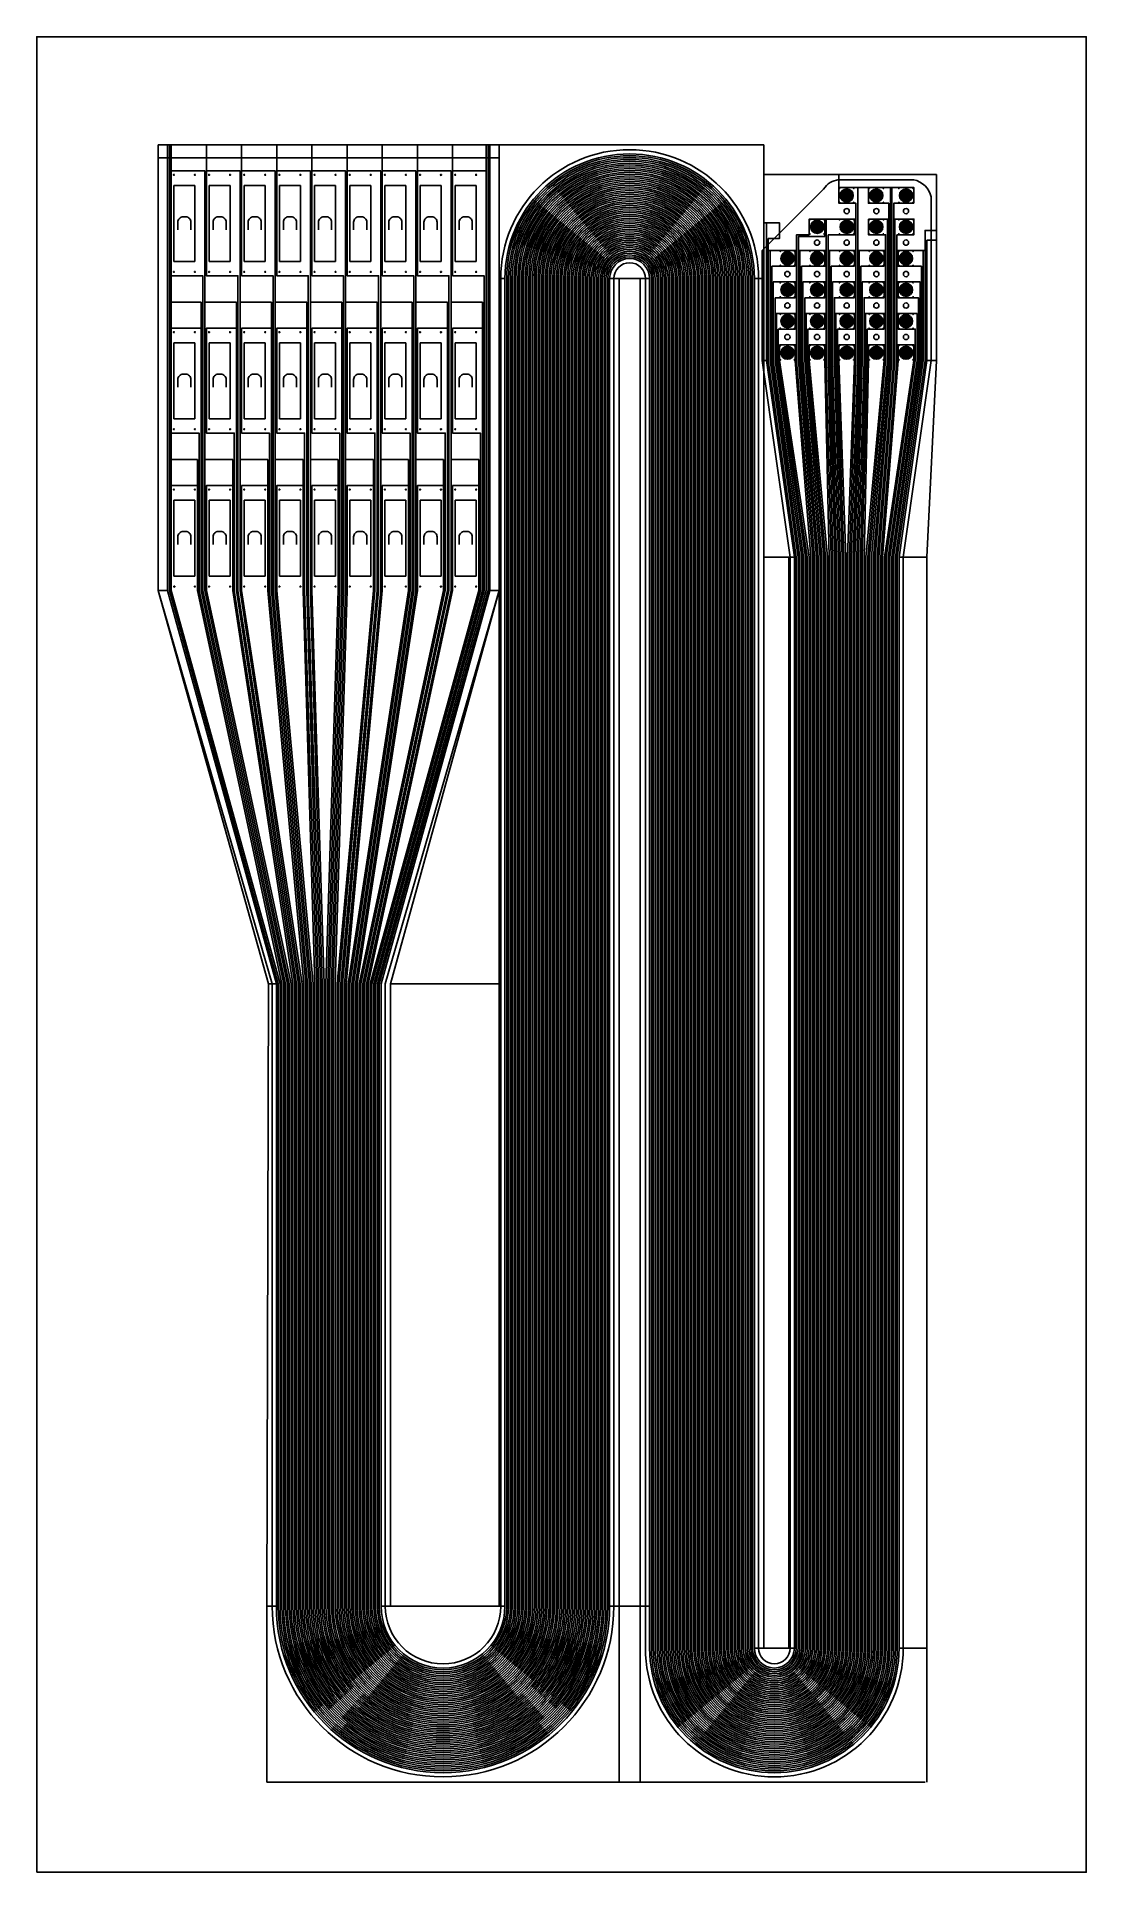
# Model space of a CAD drawing. Header units: inches. Extents: x 33.6 to 73.6, y 25 to 95.
import ezdxf

# ---------------------------------------------------------------- set-up
doc = ezdxf.new("R2010")
doc.units = ezdxf.units.IN
doc.header["$MEASUREMENT"] = 0
for name, color, linetype in [('Foil', 5, 'Continuous'), ('Hole', 1, 'Continuous'), ('Outline', 74, 'Continuous'), ('Raster', 2, 'Continuous')]:
    doc.layers.add(name, color=color, linetype=linetype)

msp = doc.modelspace()

# ---------------------------------------------------------------- linework, layer by layer
at = {"layer": 'Foil'}
for p, q in [((73.637, 95.037), (33.637, 95.037)), ((33.637, 95.037), (33.637, 25.037)), ((73.637, 25.037), (73.637, 95.037)), ((38.266, 90.918), (38.266, 73.918)), ((38.266, 90.918), (38.626, 90.918)), ((38.766, 90.918), (38.696, 90.918)), ((38.766, 89.918), (38.766, 90.918)), ((38.766, 90.918), (40.106, 90.918)), ((40.106, 89.918), (40.106, 90.918)), ((40.106, 90.918), (41.446, 90.918)), ((41.446, 90.918), (41.446, 89.918)), ((41.446, 89.918), (41.446, 90.918)), ((41.446, 90.918), (42.786, 90.918)), ((42.786, 90.918), (42.786, 89.918)), ((42.786, 89.918), (42.786, 90.918)), ((42.786, 90.918), (44.126, 90.918)), ((44.126, 90.918), (44.126, 89.918)), ((44.126, 89.918), (44.126, 90.918)), ((44.126, 90.918), (45.466, 90.918)), ((45.466, 90.918), (45.466, 89.918)), ((45.466, 89.918), (45.466, 90.918)), ((45.466, 90.918), (46.806, 90.918)), ((46.806, 90.918), (46.806, 89.918)), ((46.806, 89.918), (46.806, 90.918)), ((46.806, 90.918), (48.146, 90.918)), ((48.146, 90.918), (48.146, 89.918)), ((48.146, 89.918), (48.146, 90.918)), ((48.146, 90.918), (49.486, 90.918)), ((49.486, 90.918), (49.486, 89.918)), ((49.486, 89.918), (49.486, 90.918)), ((49.486, 90.918), (50.766, 90.918)), ((50.766, 90.918), (50.766, 89.918)), ((50.766, 90.918), (50.836, 90.918)), ((51.266, 90.918), (50.906, 90.918)), ((51.266, 90.918), (51.266, 35.185)), ((51.266, 90.918), (61.347, 90.918)), ((61.347, 90.918), (61.347, 33.587)), ((64.207, 89.785), (61.347, 89.785)), ((64.207, 89.285), (64.207, 89.785)), ((67.927, 89.785), (64.207, 89.785)), ((67.927, 86.885), (67.927, 89.785)), ((65.337, 89.285), (64.927, 89.285)), ((66.227, 89.285), (66.177, 89.285)), ((61.447, 87.94), (61.347, 87.94)), ((63.727, 88.085), (63.677, 88.085)), ((64.807, 88.085), (64.857, 88.085)), ((66.057, 88.085), (66.107, 88.085)), ((61.587, 86.885), (61.515, 86.885)), ((62.547, 86.885), (62.597, 86.885)), ((63.677, 87.485), (63.677, 87.415)), ((63.677, 86.885), (63.727, 86.885)), ((64.807, 86.885), (64.857, 86.885)), ((65.937, 86.885), (65.987, 86.885)), ((66.467, 86.885), (66.417, 86.885)), ((67.427, 86.885), (67.497, 86.885)), ((67.927, 86.885), (67.927, 82.685)), ((38.766, 85.918), (38.766, 83.918)), ((51.482, 85.815), (51.266, 85.815)), ((55.472, 85.815), (56.997, 85.815)), ((55.831, 35.185), (55.831, 85.815)), ((56.637, 35.185), (56.637, 85.815)), ((60.987, 85.815), (61.347, 85.815)), ((62.547, 85.685), (62.597, 85.685)), ((63.677, 85.685), (63.727, 85.685)), ((64.807, 85.685), (64.857, 85.685)), ((65.937, 85.685), (65.987, 85.685)), ((66.467, 85.685), (66.417, 85.685)), ((39.906, 84.918), (38.766, 84.918)), ((39.906, 83.918), (39.906, 84.918)), ((41.246, 84.918), (40.046, 84.918)), ((41.246, 83.918), (41.246, 84.918)), ((42.586, 84.918), (41.386, 84.918)), ((42.586, 83.918), (42.586, 84.918)), ((43.926, 84.918), (42.726, 84.918)), ((43.926, 83.918), (43.926, 84.918)), ((45.266, 84.918), (44.066, 84.918)), ((45.266, 83.918), (45.266, 84.918)), ((46.606, 84.918), (45.406, 84.918)), ((46.606, 83.918), (46.606, 84.918)), ((47.946, 84.918), (46.746, 84.918)), ((47.946, 83.918), (47.946, 84.918)), ((49.286, 84.918), (48.086, 84.918)), ((49.286, 83.918), (49.286, 84.918)), ((50.626, 84.918), (49.426, 84.918)), ((50.626, 83.918), (50.626, 84.918)), ((62.547, 84.485), (62.597, 84.485)), ((63.677, 84.485), (63.727, 84.485)), ((64.807, 84.485), (64.857, 84.485)), ((65.937, 84.485), (65.987, 84.485)), ((66.467, 84.485), (66.417, 84.485)), ((61.447, 82.685), (61.347, 82.685)), ((62.547, 83.285), (62.597, 83.285)), ((63.677, 83.285), (63.727, 83.285)), ((64.807, 83.285), (64.857, 83.285)), ((65.937, 83.285), (65.987, 83.285)), ((66.467, 83.285), (66.417, 83.285)), ((67.927, 82.685), (67.567, 75.185)), ((67.927, 82.685), (67.567, 82.685)), ((38.766, 79.918), (38.766, 77.918)), ((39.766, 78.918), (38.766, 78.918)), ((39.766, 77.918), (39.766, 78.918)), ((41.106, 78.918), (40.046, 78.918)), ((41.106, 77.918), (41.106, 78.918)), ((42.446, 78.918), (41.386, 78.918)), ((42.446, 77.918), (42.446, 78.918)), ((43.786, 78.918), (42.726, 78.918)), ((43.786, 77.918), (43.786, 78.918)), ((45.126, 78.918), (44.066, 78.918)), ((45.126, 77.918), (45.126, 78.918)), ((46.466, 78.918), (45.406, 78.918)), ((46.466, 77.918), (46.466, 78.918)), ((47.806, 78.918), (46.746, 78.918)), ((47.806, 77.918), (47.806, 78.918)), ((49.146, 78.918), (48.086, 78.918)), ((49.146, 77.918), (49.146, 78.918)), ((50.486, 78.918), (49.426, 78.918)), ((50.486, 77.918), (50.486, 78.918)), ((62.302, 75.185), (61.347, 75.185)), ((62.302, 75.185), (62.512, 75.185)), ((62.302, 75.185), (62.302, 33.587)), ((67.567, 75.185), (66.502, 75.185)), ((67.567, 28.475), (67.567, 75.185)), ((38.626, 73.918), (38.266, 73.918)), ((38.266, 73.918), (42.471, 58.918)), ((51.266, 73.918), (47.121, 58.918)), ((50.906, 73.918), (51.266, 73.918)), ((42.471, 58.918), (42.411, 35.185)), ((42.771, 58.918), (42.471, 58.918)), ((47.121, 58.918), (51.266, 58.918)), ((47.121, 35.185), (47.121, 58.918)), ((42.411, 35.185), (42.411, 28.475)), ((42.411, 35.185), (42.771, 35.185)), ((47.121, 35.185), (46.761, 35.185)), ((51.266, 35.185), (47.121, 35.185)), ((51.266, 35.185), (51.482, 35.185)), ((55.831, 35.185), (55.472, 35.185)), ((55.831, 28.475), (55.831, 35.185)), ((55.831, 35.185), (56.637, 35.185)), ((56.637, 35.185), (56.637, 28.475)), ((56.637, 35.185), (56.997, 35.185)), ((60.987, 33.587), (62.512, 33.587)), ((66.502, 33.587), (67.567, 33.587)), ((42.411, 28.475), (49.121, 28.475)), ((49.121, 28.475), (55.831, 28.475)), ((55.831, 28.475), (67.5, 28.475)), ((59.832, 28.475), (59.832, 28.475)), ((33.637, 25.037), (73.637, 25.037))]:
    msp.add_line(p, q, dxfattribs=at)
for points in [[(67.497, 82.687), (67.497, 87.276), (67.497, 87.65), (67.927, 87.65), (67.927, 87.276), (67.567, 87.276), (67.567, 82.685), (66.502, 75.185), (66.502, 33.587, -1), (56.997, 33.587), (56.997, 85.815, 1), (55.472, 85.815), (55.472, 35.185, -1), (42.771, 35.185), (42.771, 58.918), (38.626, 73.918), (38.626, 90.918), (38.696, 90.918), (38.696, 73.918), (42.841, 58.918), (42.841, 35.185, 1), (55.402, 35.185), (55.402, 85.815, -1), (57.067, 85.815), (57.067, 33.587, 1), (66.432, 33.587), (66.432, 75.185), (67.497, 82.685)], [(63.677, 87.415), (62.667, 87.415), (62.667, 82.685), (63.282, 75.185), (63.282, 33.587, -1), (60.217, 33.587), (60.217, 85.815, 1), (52.252, 85.815), (52.252, 35.185, -1), (45.991, 35.185), (45.991, 58.918), (49.206, 73.918), (49.206, 79.918), (48.146, 79.918), (48.146, 83.918), (49.286, 83.918), (49.286, 73.918), (46.061, 58.918), (46.061, 35.185, 1), (52.182, 35.185), (52.182, 85.815, -1), (60.287, 85.815), (60.287, 33.587, 1), (63.212, 33.587), (63.212, 75.185), (62.597, 82.685), (62.597, 87.485), (63.077, 87.485), (63.077, 88.085), (63.677, 88.085), (63.677, 87.485)], [(45.431, 58.918), (45.431, 35.185, 1), (52.812, 35.185), (52.812, 85.815, -1), (59.657, 85.815), (59.657, 33.587, 1), (63.842, 33.587), (63.842, 75.185), (63.677, 82.685), (63.677, 83.285), (63.077, 83.285), (63.077, 82.685), (63.772, 75.185), (63.772, 33.587, -1), (59.727, 33.587), (59.727, 85.815, 1), (52.742, 85.815), (52.742, 35.185, -1), (45.501, 35.185), (45.501, 58.918), (47.806, 73.918), (47.806, 77.918), (46.806, 77.918), (46.806, 73.918), (45.431, 58.911)]]:
    msp.add_lwpolyline(points, format="xyb", dxfattribs=at)
for points in [[(62.547, 86.285), (62.547, 86.885), (61.587, 86.885), (61.587, 82.685), (62.652, 75.185), (62.652, 33.587, -1), (60.847, 33.587), (60.847, 85.815, 1), (51.622, 85.815), (51.622, 35.185, -1), (46.621, 35.185), (46.621, 58.918), (50.766, 73.918), (50.766, 89.918), (49.486, 89.918), (49.486, 85.918), (50.686, 85.918), (50.686, 73.918), (46.551, 58.918), (46.551, 35.185, 1), (51.692, 35.185), (51.692, 85.815, -1), (60.777, 85.815), (60.777, 33.587, 1), (62.722, 33.587), (62.722, 75.185), (61.657, 82.685), (61.657, 86.285)], [(62.582, 75.185), (61.517, 82.685), (61.515, 87.336), (61.943, 87.336), (61.943, 87.94), (61.447, 87.94), (61.447, 87.336), (61.447, 82.685), (62.512, 75.185), (62.512, 33.587, -1), (60.987, 33.587), (60.987, 85.815, 1), (51.482, 85.815), (51.482, 35.185, -1), (46.761, 35.185), (46.761, 58.918), (50.906, 73.918), (50.906, 90.918), (50.836, 90.918), (50.836, 73.918), (46.691, 58.918), (46.691, 35.185, 1), (51.552, 35.185), (51.552, 85.815, -1), (60.917, 85.815), (60.917, 33.587, 1), (62.582, 33.587)], [(67.187, 84.485), (67.187, 82.685), (66.082, 75.185), (66.082, 33.587, -1), (57.417, 33.587), (57.417, 85.815, 1), (55.052, 85.815), (55.052, 35.185, -1), (43.191, 35.185), (43.191, 58.918), (39.966, 73.918), (39.966, 85.918), (38.766, 85.918), (38.766, 89.918), (40.046, 89.918), (40.046, 73.918), (43.261, 58.918), (43.261, 35.185, 1), (54.982, 35.185), (54.982, 85.815, -1), (57.487, 85.815), (57.487, 33.587, 1), (66.012, 33.587), (66.012, 75.185), (67.117, 82.685), (67.117, 83.885), (66.467, 83.885), (66.467, 84.485)], [(67.067, 88.685), (67.067, 89.285), (66.227, 89.285), (66.227, 82.685), (65.592, 75.185), (65.592, 33.587, -1), (57.907, 33.587), (57.907, 85.815, 1), (54.562, 85.815), (54.562, 35.185, -1), (43.681, 35.185), (43.681, 58.918), (41.386, 73.918), (41.386, 89.918), (40.106, 89.918), (40.106, 85.918), (41.306, 85.918), (41.306, 73.918), (43.611, 58.918), (43.611, 35.185, 1), (54.632, 35.185), (54.632, 85.815, -1), (57.837, 85.815), (57.837, 33.587, 1), (65.662, 33.587), (65.662, 75.185), (66.297, 82.685), (66.297, 88.685)], [(65.937, 83.285), (65.337, 83.285), (65.337, 82.685), (65.172, 75.185), (65.172, 33.587, -1), (58.327, 33.587), (58.327, 85.815, 1), (54.142, 85.815), (54.142, 35.185, -1), (44.101, 35.185), (44.101, 58.918), (42.726, 73.918), (42.726, 89.918), (41.446, 89.918), (41.446, 85.918), (42.646, 85.918), (42.646, 73.918), (44.031, 58.918), (44.031, 35.185, 1), (54.212, 35.185), (54.212, 85.815, -1), (58.257, 85.815), (58.257, 33.587, 1), (65.242, 33.587), (65.242, 75.185), (65.937, 82.685)], [(65.937, 86.285), (65.937, 86.885), (64.977, 86.885), (64.977, 82.685), (64.752, 75.185), (64.752, 33.587, -1), (58.747, 33.587), (58.747, 85.815, 1), (53.722, 85.815), (53.722, 35.185, -1), (44.521, 35.185), (44.521, 58.918), (44.066, 73.918), (44.066, 89.918), (42.786, 89.918), (42.786, 85.918), (43.986, 85.918), (43.986, 73.918), (44.451, 58.918), (44.451, 35.185, 1), (53.792, 35.185), (53.792, 85.815, -1), (58.677, 85.815), (58.677, 33.587, 1), (64.822, 33.587), (64.822, 75.185), (65.047, 82.685), (65.047, 86.285)], [(64.807, 83.885), (64.807, 84.485), (64.087, 84.485), (64.087, 82.685), (64.332, 75.185), (64.332, 33.587, -1), (59.167, 33.587), (59.167, 85.815, 1), (53.302, 85.815), (53.302, 35.185, -1), (44.941, 35.185), (44.941, 58.918), (45.406, 73.918), (45.406, 89.918), (44.126, 89.918), (44.126, 85.918), (45.326, 85.918), (45.326, 73.918), (44.871, 58.918), (44.871, 35.185, 1), (53.372, 35.185), (53.372, 85.815, -1), (59.097, 85.815), (59.097, 33.587, 1), (64.402, 33.587), (64.402, 75.185), (64.157, 82.685), (64.157, 83.885)], [(63.797, 87.485), (64.807, 87.485), (64.807, 88.085), (63.727, 88.085), (63.727, 82.685), (63.912, 75.185), (63.912, 33.587, -1), (59.587, 33.587), (59.587, 85.815, 1), (52.882, 85.815), (52.882, 35.185, -1), (45.361, 35.185), (45.361, 58.918), (46.746, 73.918), (46.746, 89.918), (45.466, 89.918), (45.466, 85.918), (46.666, 85.918), (46.666, 73.918), (45.291, 58.918), (45.291, 35.185, 1), (52.952, 35.185), (52.952, 85.815, -1), (59.517, 85.815), (59.517, 33.587, 1), (63.982, 33.587), (63.982, 75.185), (63.797, 82.685)], [(62.907, 85.085), (62.907, 82.685), (63.562, 75.185), (63.562, 33.587, -1), (59.937, 33.587), (59.937, 85.815, 1), (52.532, 85.815), (52.532, 35.185, -1), (45.711, 35.185), (45.711, 58.918), (48.006, 73.918), (48.006, 85.918), (46.806, 85.918), (46.806, 89.918), (48.086, 89.918), (48.086, 73.918), (45.781, 58.918), (45.781, 35.185, 1), (52.462, 35.185), (52.462, 85.815, -1), (60.007, 85.815), (60.007, 33.587, 1), (63.492, 33.587), (63.492, 75.185), (62.837, 82.685), (62.837, 85.685), (63.677, 85.685), (63.677, 85.085)], [(62.787, 86.285), (62.787, 82.685), (63.422, 75.185), (63.422, 33.587, -1), (60.077, 33.587), (60.077, 85.815, 1), (52.392, 85.815), (52.392, 35.185, -1), (45.851, 35.185), (45.851, 58.918), (48.146, 73.918), (48.146, 77.918), (49.146, 77.918), (49.146, 73.918), (45.921, 58.918), (45.921, 35.185, 1), (52.322, 35.185), (52.322, 85.815, -1), (60.147, 85.815), (60.147, 33.587, 1), (63.352, 33.587), (63.352, 75.185), (62.717, 82.685), (62.717, 86.885), (63.677, 86.885), (63.677, 86.285)], [(62.547, 82.685), (63.142, 75.185), (63.142, 33.587, -1), (60.357, 33.587), (60.357, 85.815, 1), (52.112, 85.815), (52.112, 35.185, -1), (46.131, 35.185), (46.131, 58.918), (49.346, 73.918), (49.346, 85.918), (48.146, 85.918), (48.146, 89.918), (49.426, 89.918), (49.426, 73.918), (46.201, 58.918), (46.201, 35.185, 1), (52.042, 35.185), (52.042, 85.815, -1), (60.427, 85.815), (60.427, 33.587, 1), (63.072, 33.587), (63.072, 75.185), (61.947, 82.685), (61.947, 83.285), (62.547, 83.285)], [(61.897, 83.885), (61.897, 82.685), (63.002, 75.185), (63.002, 33.587, -1), (60.497, 33.587), (60.497, 85.815, 1), (51.972, 85.815), (51.972, 35.185, -1), (46.271, 35.185), (46.271, 58.918), (49.486, 73.918), (49.486, 77.918), (50.486, 77.918), (50.486, 73.918), (46.341, 58.918), (46.341, 35.185, 1), (51.902, 35.185), (51.902, 85.815, -1), (60.567, 85.815), (60.567, 33.587, 1), (62.932, 33.587), (62.932, 75.185), (61.827, 82.685), (61.827, 84.485), (62.547, 84.485), (62.547, 83.885)], [(61.777, 85.085), (61.777, 82.685), (62.862, 75.185), (62.862, 33.587, -1), (60.637, 33.587), (60.637, 85.815, 1), (51.832, 85.815), (51.832, 35.185, -1), (46.411, 35.185), (46.411, 58.918), (50.546, 73.918), (50.546, 79.918), (49.486, 79.918), (49.486, 83.918), (50.626, 83.918), (50.626, 73.918), (46.481, 58.918), (46.481, 35.185, 1), (51.762, 35.185), (51.762, 85.815, -1), (60.707, 85.815), (60.707, 33.587, 1), (62.792, 33.587), (62.792, 75.185), (61.707, 82.685), (61.707, 85.685), (62.547, 85.685), (62.547, 85.085)], [(65.337, 89.285), (65.337, 88.685), (66.107, 88.685), (66.107, 82.685), (65.452, 75.185), (65.452, 33.587, -1), (58.047, 33.587), (58.047, 85.815, 1), (54.422, 85.815), (54.422, 35.185, -1), (43.821, 35.185), (43.821, 58.918), (42.446, 73.918), (42.446, 77.918), (41.446, 77.918), (41.446, 73.918), (43.751, 58.918), (43.751, 35.185, 1), (54.492, 35.185), (54.492, 85.815, -1), (57.977, 85.815), (57.977, 33.587, 1), (65.522, 33.587), (65.522, 75.185), (66.177, 82.685), (66.177, 89.285)], [(64.207, 89.285), (64.207, 88.685), (64.857, 88.685), (64.857, 82.685), (64.612, 75.185), (64.612, 33.587, -1), (58.887, 33.587), (58.887, 85.815, 1), (53.582, 85.815), (53.582, 35.185, -1), (44.661, 35.185), (44.661, 58.918), (45.126, 73.918), (45.126, 77.918), (44.126, 77.918), (44.126, 73.918), (44.591, 58.918), (44.591, 35.185, 1), (53.652, 35.185), (53.652, 85.815, -1), (58.817, 85.815), (58.817, 33.587, 1), (64.682, 33.587), (64.682, 75.185), (64.927, 82.685), (64.927, 89.285)], [(64.807, 86.285), (64.807, 86.885), (63.847, 86.885), (63.847, 82.685), (64.052, 75.185), (64.052, 33.587, -1), (59.447, 33.587), (59.447, 85.815, 1), (53.022, 85.815), (53.022, 35.185, -1), (45.221, 35.185), (45.221, 58.918), (46.606, 73.918), (46.606, 83.918), (45.466, 83.918), (45.466, 79.918), (46.526, 79.918), (46.526, 73.918), (45.151, 58.918), (45.151, 35.185, 1), (53.092, 35.185), (53.092, 85.815, -1), (59.377, 85.815), (59.377, 33.587, 1), (64.122, 33.587), (64.122, 75.185), (63.917, 82.685), (63.917, 86.285)], [(63.677, 83.885), (63.677, 84.485), (62.957, 84.485), (62.957, 82.685), (63.632, 75.185), (63.632, 33.587, -1), (59.867, 33.587), (59.867, 85.815, 1), (52.602, 85.815), (52.602, 35.185, -1), (45.641, 35.185), (45.641, 58.918), (47.946, 73.918), (47.946, 83.918), (46.806, 83.918), (46.806, 79.918), (47.866, 79.918), (47.866, 73.918), (45.571, 58.918), (45.571, 35.185, 1), (52.672, 35.185), (52.672, 85.815, -1), (59.797, 85.815), (59.797, 33.587, 1), (63.702, 33.587), (63.702, 75.185), (63.027, 82.685), (63.027, 83.885)], [(64.807, 83.285), (64.207, 83.285), (64.207, 82.685), (64.472, 75.185), (64.472, 33.587, -1), (59.027, 33.587), (59.027, 85.815, 1), (53.442, 85.815), (53.442, 35.185, -1), (44.801, 35.185), (44.801, 58.918), (45.266, 73.918), (45.266, 83.918), (44.126, 83.918), (44.126, 79.918), (45.186, 79.918), (45.186, 73.918), (44.731, 58.918), (44.731, 35.185, 1), (53.512, 35.185), (53.512, 85.815, -1), (58.957, 85.815), (58.957, 33.587, 1), (64.542, 33.587), (64.542, 75.185), (64.807, 82.685)], [(64.807, 85.085), (64.807, 85.685), (63.967, 85.685), (63.967, 82.685), (64.192, 75.185), (64.192, 33.587, -1), (59.307, 33.587), (59.307, 85.815, 1), (53.162, 85.815), (53.162, 35.185, -1), (45.081, 35.185), (45.081, 58.918), (46.466, 73.918), (46.466, 77.918), (45.466, 77.918), (45.466, 73.918), (45.011, 58.918), (45.011, 35.185, 1), (53.232, 35.185), (53.232, 85.815, -1), (59.237, 85.815), (59.237, 33.587, 1), (64.262, 33.587), (64.262, 75.185), (64.037, 82.685), (64.037, 85.085)], [(66.417, 87.485), (66.417, 82.685), (65.802, 75.185), (65.802, 33.587, -1), (57.697, 33.587), (57.697, 85.815, 1), (54.772, 85.815), (54.772, 35.185, -1), (43.471, 35.185), (43.471, 58.918), (41.166, 73.918), (41.166, 79.918), (40.106, 79.918), (40.106, 83.918), (41.246, 83.918), (41.246, 73.918), (43.541, 58.918), (43.541, 35.185, 1), (54.702, 35.185), (54.702, 85.815, -1), (57.767, 85.815), (57.767, 33.587, 1), (65.732, 33.587), (65.732, 75.185), (66.347, 82.685), (66.347, 88.085), (67.067, 88.085), (67.067, 87.485)], [(65.337, 88.085), (65.337, 87.485), (65.987, 87.485), (65.987, 82.685), (65.312, 75.185), (65.312, 33.587, -1), (58.187, 33.587), (58.187, 85.815, 1), (54.282, 85.815), (54.282, 35.185, -1), (43.961, 35.185), (43.961, 58.918), (42.586, 73.918), (42.586, 83.918), (41.446, 83.918), (41.446, 79.918), (42.506, 79.918), (42.506, 73.918), (43.891, 58.918), (43.891, 35.185, 1), (54.352, 35.185), (54.352, 85.815, -1), (58.117, 85.815), (58.117, 33.587, 1), (65.382, 33.587), (65.382, 75.185), (66.057, 82.685), (66.057, 88.085)], [(65.937, 85.085), (65.937, 85.685), (65.097, 85.685), (65.097, 82.685), (64.892, 75.185), (64.892, 33.587, -1), (58.607, 33.587), (58.607, 85.815, 1), (53.862, 85.815), (53.862, 35.185, -1), (44.381, 35.185), (44.381, 58.918), (43.926, 73.918), (43.926, 83.918), (42.786, 83.918), (42.786, 79.918), (43.846, 79.918), (43.846, 73.918), (44.311, 58.918), (44.311, 35.185, 1), (53.932, 35.185), (53.932, 85.815, -1), (58.537, 85.815), (58.537, 33.587, 1), (64.962, 33.587), (64.962, 75.185), (65.167, 82.685), (65.167, 85.085)], [(65.937, 83.885), (65.937, 84.485), (65.217, 84.485), (65.217, 82.685), (65.032, 75.185), (65.032, 33.587, -1), (58.467, 33.587), (58.467, 85.815, 1), (54.002, 85.815), (54.002, 35.185, -1), (44.241, 35.185), (44.241, 58.918), (43.786, 73.918), (43.786, 77.918), (42.786, 77.918), (42.786, 73.918), (44.171, 58.918), (44.171, 35.185, 1), (54.072, 35.185), (54.072, 85.815, -1), (58.397, 85.815), (58.397, 33.587, 1), (65.102, 33.587), (65.102, 75.185), (65.287, 82.685), (65.287, 83.885)], [(67.307, 85.685), (67.307, 82.685), (66.222, 75.185), (66.222, 33.587, -1), (57.277, 33.587), (57.277, 85.815, 1), (55.192, 85.815), (55.192, 35.185, -1), (43.051, 35.185), (43.051, 58.918), (39.826, 73.918), (39.826, 79.918), (38.766, 79.918), (38.766, 83.918), (39.906, 83.918), (39.906, 73.918), (43.121, 58.918), (43.121, 35.185, 1), (55.122, 35.185), (55.122, 85.815, -1), (57.347, 85.815), (57.347, 33.587, 1), (66.152, 33.587), (66.152, 75.185), (67.237, 82.685), (67.237, 85.085), (66.467, 85.085), (66.467, 85.685)], [(67.427, 86.885), (67.427, 82.685), (66.362, 75.185), (66.362, 33.587, -1), (57.137, 33.587), (57.137, 85.815, 1), (55.332, 85.815), (55.332, 35.185, -1), (42.911, 35.185), (42.911, 58.918), (38.766, 73.918), (38.766, 77.918), (39.766, 77.918), (39.766, 73.918), (42.981, 58.918), (42.981, 35.185, 1), (55.262, 35.185), (55.262, 85.815, -1), (57.207, 85.815), (57.207, 33.587, 1), (66.292, 33.587), (66.292, 75.185), (67.357, 82.685), (67.357, 86.285), (66.467, 86.285), (66.467, 86.885)], [(67.067, 82.685), (65.942, 75.185), (65.942, 33.587, -1), (57.557, 33.587), (57.557, 85.815, 1), (54.912, 85.815), (54.912, 35.185, -1), (43.331, 35.185), (43.331, 58.918), (40.106, 73.918), (40.106, 77.918), (41.106, 77.918), (41.106, 73.918), (43.401, 58.918), (43.401, 35.185, 1), (54.842, 35.185), (54.842, 85.815, -1), (57.627, 85.815), (57.627, 33.587, 1), (65.872, 33.587), (65.872, 75.185), (66.467, 82.685), (66.467, 83.285), (67.067, 83.285)]]:
    msp.add_lwpolyline(points, format="xyb", close=True, dxfattribs=at)
for centre, radius in [((38.866, 89.768), 0.02), ((39.666, 89.768), 0.02), ((40.206, 89.768), 0.02), ((41.006, 89.768), 0.02), ((41.546, 89.768), 0.02), ((42.346, 89.768), 0.02), ((42.886, 89.768), 0.02), ((43.686, 89.768), 0.02), ((44.226, 89.768), 0.02), ((45.026, 89.768), 0.02), ((45.566, 89.768), 0.02), ((46.366, 89.768), 0.02), ((46.906, 89.768), 0.02), ((47.706, 89.768), 0.02), ((48.246, 89.768), 0.02), ((49.046, 89.768), 0.02), ((49.586, 89.768), 0.02), ((50.386, 89.768), 0.02), ((64.237, 89.255), 0.00995), ((64.777, 89.255), 0.00995), ((65.367, 89.255), 0.00995), ((65.907, 89.255), 0.00995), ((66.497, 89.255), 0.00995), ((67.037, 89.255), 0.00995), ((64.237, 88.715), 0.00995), ((64.777, 88.715), 0.00995), ((65.367, 88.715), 0.00995), ((65.907, 88.715), 0.00995), ((66.497, 88.715), 0.00995), ((67.037, 88.715), 0.00995), ((63.107, 88.055), 0.00995), ((63.107, 87.515), 0.00995), ((63.647, 88.055), 0.00995), ((63.647, 87.515), 0.00995), ((64.237, 88.055), 0.00995), ((64.237, 87.515), 0.00995), ((64.777, 88.055), 0.00995), ((64.777, 87.515), 0.00995), ((65.367, 88.055), 0.00995), ((65.367, 87.515), 0.00995), ((65.907, 88.055), 0.00995), ((65.907, 87.515), 0.00995), ((66.497, 88.055), 0.00995), ((66.497, 87.515), 0.00995), ((67.037, 88.055), 0.00995), ((67.037, 87.515), 0.00995), ((61.977, 86.855), 0.00995), ((62.517, 86.855), 0.00995), ((63.107, 86.855), 0.00995), ((63.647, 86.855), 0.00995), ((64.237, 86.855), 0.00995), ((64.777, 86.855), 0.00995), ((65.367, 86.855), 0.00995), ((65.907, 86.855), 0.00995), ((66.497, 86.855), 0.00995), ((67.037, 86.855), 0.00995), ((61.977, 86.315), 0.00995), ((62.517, 86.315), 0.00995), ((63.107, 86.315), 0.00995), ((63.647, 86.315), 0.00995), ((64.237, 86.315), 0.00995), ((64.777, 86.315), 0.00995), ((65.367, 86.315), 0.00995), ((65.907, 86.315), 0.00995), ((66.497, 86.315), 0.00995), ((67.037, 86.315), 0.00995), ((38.866, 86.068), 0.02), ((39.666, 86.068), 0.02), ((40.206, 86.068), 0.02), ((41.006, 86.068), 0.02), ((41.546, 86.068), 0.02), ((42.346, 86.068), 0.02), ((42.886, 86.068), 0.02), ((43.686, 86.068), 0.02), ((44.226, 86.068), 0.02), ((45.026, 86.068), 0.02), ((45.566, 86.068), 0.02), ((46.366, 86.068), 0.02), ((46.906, 86.068), 0.02), ((47.706, 86.068), 0.02), ((48.246, 86.068), 0.02), ((49.046, 86.068), 0.02), ((49.586, 86.068), 0.02), ((50.386, 86.068), 0.02), ((61.977, 85.655), 0.00995), ((62.517, 85.655), 0.00995), ((63.107, 85.655), 0.00995), ((63.647, 85.655), 0.00995), ((64.237, 85.655), 0.00995), ((64.777, 85.655), 0.00995), ((65.367, 85.655), 0.00995), ((65.907, 85.655), 0.00995), ((66.497, 85.655), 0.00995), ((67.037, 85.655), 0.00995), ((61.977, 85.115), 0.00995), ((62.517, 85.115), 0.00995), ((63.107, 85.115), 0.00995), ((63.647, 85.115), 0.00995), ((64.237, 85.115), 0.00995), ((64.777, 85.115), 0.00995), ((65.367, 85.115), 0.00995), ((65.907, 85.115), 0.00995), ((66.497, 85.115), 0.00995), ((67.037, 85.115), 0.00995), ((61.977, 84.455), 0.00995), ((62.517, 84.455), 0.00995), ((63.107, 84.455), 0.00995), ((63.647, 84.455), 0.00995), ((64.237, 84.455), 0.00995), ((64.777, 84.455), 0.00995), ((65.367, 84.455), 0.00995), ((65.907, 84.455), 0.00995), ((66.497, 84.455), 0.00995), ((67.037, 84.455), 0.00995), ((38.866, 83.768), 0.02), ((39.666, 83.768), 0.02), ((40.206, 83.768), 0.02), ((41.006, 83.768), 0.02), ((41.546, 83.768), 0.02), ((42.346, 83.768), 0.02), ((42.886, 83.768), 0.02), ((43.686, 83.768), 0.02), ((44.226, 83.768), 0.02), ((45.026, 83.768), 0.02), ((45.566, 83.768), 0.02), ((46.366, 83.768), 0.02), ((46.906, 83.768), 0.02), ((47.706, 83.768), 0.02), ((48.246, 83.768), 0.02), ((49.046, 83.768), 0.02), ((49.586, 83.768), 0.02), ((50.386, 83.768), 0.02), ((61.977, 83.915), 0.00995), ((62.517, 83.915), 0.00995), ((63.107, 83.915), 0.00995), ((63.647, 83.915), 0.00995), ((64.237, 83.915), 0.00995), ((64.777, 83.915), 0.00995), ((65.367, 83.915), 0.00995), ((65.907, 83.915), 0.00995), ((66.497, 83.915), 0.00995), ((67.037, 83.915), 0.00995), ((61.977, 83.255), 0.00995), ((61.977, 82.715), 0.00995), ((62.517, 83.255), 0.00995), ((62.517, 82.715), 0.00995), ((63.107, 83.255), 0.00995), ((63.107, 82.715), 0.00995), ((63.647, 83.255), 0.00995), ((63.647, 82.715), 0.00995), ((64.237, 83.255), 0.00995), ((64.237, 82.715), 0.00995), ((64.777, 83.255), 0.00995), ((64.777, 82.715), 0.00995), ((65.367, 83.255), 0.00995), ((65.367, 82.715), 0.00995), ((65.907, 83.255), 0.00995), ((65.907, 82.715), 0.00995), ((66.497, 83.255), 0.00995), ((66.497, 82.715), 0.00995), ((67.037, 83.255), 0.00995), ((67.037, 82.715), 0.00995), ((38.866, 80.068), 0.02), ((39.666, 80.068), 0.02), ((40.206, 80.068), 0.02), ((41.006, 80.068), 0.02), ((41.546, 80.068), 0.02), ((42.346, 80.068), 0.02), ((42.886, 80.068), 0.02), ((43.686, 80.068), 0.02), ((44.226, 80.068), 0.02), ((45.026, 80.068), 0.02), ((45.566, 80.068), 0.02), ((46.366, 80.068), 0.02), ((46.906, 80.068), 0.02), ((47.706, 80.068), 0.02), ((48.246, 80.068), 0.02), ((49.046, 80.068), 0.02), ((49.586, 80.068), 0.02), ((50.386, 80.068), 0.02), ((38.866, 77.768), 0.02), ((39.666, 77.768), 0.02), ((40.206, 77.768), 0.02), ((41.006, 77.768), 0.02), ((41.546, 77.768), 0.02), ((42.346, 77.768), 0.02), ((42.886, 77.768), 0.02), ((43.686, 77.768), 0.02), ((44.226, 77.768), 0.02), ((45.026, 77.768), 0.02), ((45.566, 77.768), 0.02), ((46.366, 77.768), 0.02), ((46.906, 77.768), 0.02), ((47.706, 77.768), 0.02), ((48.246, 77.768), 0.02), ((49.046, 77.768), 0.02), ((49.586, 77.768), 0.02), ((50.386, 77.768), 0.02), ((38.882, 74.068), 0.02), ((39.666, 74.068), 0.02), ((40.206, 74.068), 0.02), ((41.006, 74.068), 0.02), ((41.546, 74.068), 0.02), ((42.346, 74.068), 0.02), ((42.886, 74.068), 0.02), ((43.686, 74.068), 0.02), ((44.226, 74.068), 0.02), ((45.026, 74.068), 0.02), ((45.566, 74.068), 0.02), ((46.366, 74.068), 0.02), ((46.906, 74.068), 0.02), ((47.706, 74.068), 0.02), ((48.246, 74.068), 0.02), ((49.046, 74.068), 0.02), ((49.586, 74.068), 0.02), ((50.386, 74.068), 0.02)]:
    msp.add_circle(centre, radius, dxfattribs=at)
at = {"layer": 'Hole'}
for p, q in [((38.866, 86.468), (38.866, 89.368)), ((38.866, 89.368), (39.666, 89.368)), ((39.666, 89.368), (39.666, 86.468)), ((40.206, 86.468), (40.206, 89.368)), ((40.206, 89.368), (41.006, 89.368)), ((41.006, 89.368), (41.006, 86.468)), ((41.546, 86.468), (41.546, 89.368)), ((41.546, 89.368), (42.346, 89.368)), ((42.346, 89.368), (42.346, 86.468)), ((42.886, 86.468), (42.886, 89.368)), ((42.886, 89.368), (43.686, 89.368)), ((43.686, 89.368), (43.686, 86.468)), ((44.226, 86.468), (44.226, 89.368)), ((44.226, 89.368), (45.026, 89.368)), ((45.026, 89.368), (45.026, 86.468)), ((45.566, 86.468), (45.566, 89.368)), ((45.566, 89.368), (46.366, 89.368)), ((46.366, 89.368), (46.366, 86.468)), ((46.906, 86.468), (46.906, 89.368)), ((46.906, 89.368), (47.706, 89.368)), ((47.706, 89.368), (47.706, 86.468)), ((48.246, 86.468), (48.246, 89.368)), ((48.246, 89.368), (49.046, 89.368)), ((49.046, 89.368), (49.046, 86.468)), ((49.586, 86.468), (49.586, 89.368)), ((49.586, 89.368), (50.386, 89.368)), ((50.386, 89.368), (50.386, 86.468)), ((38.866, 86.468), (39.666, 86.468)), ((40.206, 86.468), (41.006, 86.468)), ((41.546, 86.468), (42.346, 86.468)), ((42.886, 86.468), (43.686, 86.468)), ((44.226, 86.468), (45.026, 86.468)), ((45.566, 86.468), (46.366, 86.468)), ((46.906, 86.468), (47.706, 86.468)), ((48.246, 86.468), (49.046, 86.468)), ((49.586, 86.468), (50.386, 86.468)), ((38.866, 80.468), (38.866, 83.368)), ((38.866, 83.368), (39.666, 83.368)), ((39.666, 83.368), (39.666, 80.468)), ((40.206, 80.468), (40.206, 83.368)), ((40.206, 83.368), (41.006, 83.368)), ((41.006, 83.368), (41.006, 80.468)), ((41.546, 80.468), (41.546, 83.368)), ((41.546, 83.368), (42.346, 83.368)), ((42.346, 83.368), (42.346, 80.468)), ((42.886, 80.468), (42.886, 83.368)), ((42.886, 83.368), (43.686, 83.368)), ((43.686, 83.368), (43.686, 80.468)), ((44.226, 80.468), (44.226, 83.368)), ((44.226, 83.368), (45.026, 83.368)), ((45.026, 83.368), (45.026, 80.468)), ((45.566, 80.468), (45.566, 83.368)), ((45.566, 83.368), (46.366, 83.368)), ((46.366, 83.368), (46.366, 80.468)), ((46.906, 80.468), (46.906, 83.368)), ((46.906, 83.368), (47.706, 83.368)), ((47.706, 83.368), (47.706, 80.468)), ((48.246, 80.468), (48.246, 83.368)), ((48.246, 83.368), (49.046, 83.368)), ((49.046, 83.368), (49.046, 80.468)), ((49.586, 80.468), (49.586, 83.368)), ((49.586, 83.368), (50.386, 83.368)), ((50.386, 83.368), (50.386, 80.468)), ((38.866, 80.468), (39.666, 80.468)), ((40.206, 80.468), (41.006, 80.468)), ((41.546, 80.468), (42.346, 80.468)), ((42.886, 80.468), (43.686, 80.468)), ((44.226, 80.468), (45.026, 80.468)), ((45.566, 80.468), (46.366, 80.468)), ((46.906, 80.468), (47.706, 80.468)), ((48.246, 80.468), (49.046, 80.468)), ((49.586, 80.468), (50.386, 80.468)), ((38.866, 74.468), (38.866, 77.368)), ((38.866, 77.368), (39.666, 77.368)), ((39.666, 77.368), (39.666, 74.468)), ((40.206, 74.468), (40.206, 77.368)), ((40.206, 77.368), (41.006, 77.368)), ((41.006, 77.368), (41.006, 74.468)), ((41.546, 74.468), (41.546, 77.368)), ((41.546, 77.368), (42.346, 77.368)), ((42.346, 77.368), (42.346, 74.468)), ((42.886, 74.468), (42.886, 77.368)), ((42.886, 77.368), (43.686, 77.368)), ((43.686, 77.368), (43.686, 74.468)), ((44.226, 74.468), (44.226, 77.368)), ((44.226, 77.368), (45.026, 77.368)), ((45.026, 77.368), (45.026, 74.468)), ((45.566, 74.468), (45.566, 77.368)), ((45.566, 77.368), (46.366, 77.368)), ((46.366, 77.368), (46.366, 74.468)), ((46.906, 74.468), (46.906, 77.368)), ((46.906, 77.368), (47.706, 77.368)), ((47.706, 77.368), (47.706, 74.468)), ((48.246, 74.468), (48.246, 77.368)), ((48.246, 77.368), (49.046, 77.368)), ((49.046, 77.368), (49.046, 74.468)), ((49.586, 74.468), (49.586, 77.368)), ((49.586, 77.368), (50.386, 77.368)), ((50.386, 77.368), (50.386, 74.468)), ((38.866, 74.468), (39.666, 74.468)), ((40.206, 74.468), (41.006, 74.468)), ((41.546, 74.468), (42.346, 74.468)), ((42.886, 74.468), (43.686, 74.468)), ((44.226, 74.468), (45.026, 74.468)), ((45.566, 74.468), (46.366, 74.468)), ((46.906, 74.468), (47.706, 74.468)), ((48.246, 74.468), (49.046, 74.468)), ((49.586, 74.468), (50.386, 74.468))]:
    msp.add_line(p, q, dxfattribs=at)
msp.add_lwpolyline([(33.637, 25.037), (73.637, 25.037), (73.637, 95.037), (33.637, 95.037)], close=True, dxfattribs=at)
for centre in [(64.507, 88.985), (65.637, 88.985), (66.767, 88.985), (63.377, 87.785), (64.507, 87.785), (65.637, 87.785), (66.767, 87.785), (62.247, 86.585), (63.377, 86.585), (64.507, 86.585), (65.637, 86.585), (66.767, 86.585), (62.247, 85.385), (63.377, 85.385), (64.507, 85.385), (65.637, 85.385), (66.767, 85.385), (62.247, 84.185), (63.377, 84.185), (64.507, 84.185), (65.637, 84.185), (66.767, 84.185), (62.247, 82.985), (63.377, 82.985), (64.507, 82.985), (65.637, 82.985), (66.767, 82.985)]:
    msp.add_circle(centre, 0.25, dxfattribs=at)
at = {"layer": 'Outline'}
for p, q in [((51.266, 90.418), (38.266, 90.418)), ((38.266, 90.418), (38.266, 73.918)), ((51.266, 73.918), (51.266, 90.418)), ((63.628, 89.226), (61.287, 86.885)), ((67.067, 89.585), (64.207, 89.585)), ((67.727, 82.685), (67.727, 88.925)), ((61.287, 86.885), (61.287, 82.685)), ((51.322, 85.815), (51.321, 35.185)), ((55.632, 35.185), (55.632, 85.815)), ((42.611, 58.918), (42.611, 35.185)), ((46.921, 35.185), (46.921, 58.918))]:
    msp.add_line(p, q, dxfattribs=at)
msp.add_lwpolyline([(33.637, 25.037), (73.637, 25.037), (73.637, 95.037), (33.637, 95.037)], close=True, dxfattribs=at)
for points in [[(51.266, 90.418), (51.266, 73.918)], [(56.837, 85.815), (56.837, 33.587)], [(61.147, 33.587), (61.147, 85.815)], [(62.352, 75.185), (61.287, 82.685)], [(66.662, 75.185), (67.727, 82.685)], [(62.352, 75.185), (62.352, 33.587)], [(66.662, 33.587), (66.662, 75.185)], [(38.266, 73.918), (42.611, 58.918)], [(51.266, 73.918), (46.921, 58.918)]]:
    msp.add_lwpolyline(points, dxfattribs=at)
for points in [[(39.016, 87.668), (39.016, 87.968, -0.414214), (39.216, 88.168), (39.266, 88.168), (39.316, 88.168, -0.414214), (39.516, 87.968), (39.516, 87.668)], [(40.356, 87.668), (40.356, 87.968, -0.414214), (40.556, 88.168), (40.606, 88.168), (40.656, 88.168, -0.414214), (40.856, 87.968), (40.856, 87.668)], [(41.696, 87.668), (41.696, 87.968, -0.414214), (41.896, 88.168), (41.946, 88.168), (41.996, 88.168, -0.414214), (42.196, 87.968), (42.196, 87.668)], [(43.036, 87.668), (43.036, 87.968, -0.414214), (43.236, 88.168), (43.286, 88.168), (43.336, 88.168, -0.414214), (43.536, 87.968), (43.536, 87.668)], [(44.376, 87.668), (44.376, 87.968, -0.414214), (44.576, 88.168), (44.626, 88.168), (44.676, 88.168, -0.414214), (44.876, 87.968), (44.876, 87.668)], [(45.716, 87.668), (45.716, 87.968, -0.414214), (45.916, 88.168), (45.966, 88.168), (46.016, 88.168, -0.414214), (46.216, 87.968), (46.216, 87.668)], [(47.056, 87.668), (47.056, 87.968, -0.414214), (47.256, 88.168), (47.306, 88.168), (47.356, 88.168, -0.414214), (47.556, 87.968), (47.556, 87.668)], [(48.396, 87.668), (48.396, 87.968, -0.414214), (48.596, 88.168), (48.646, 88.168), (48.696, 88.168, -0.414214), (48.896, 87.968), (48.896, 87.668)], [(49.736, 87.668), (49.736, 87.968, -0.414214), (49.936, 88.168), (49.986, 88.168), (50.036, 88.168, -0.414214), (50.236, 87.968), (50.236, 87.668)], [(39.016, 81.668), (39.016, 81.968, -0.414214), (39.216, 82.168), (39.266, 82.168), (39.316, 82.168, -0.414214), (39.516, 81.968), (39.516, 81.668)], [(40.356, 81.668), (40.356, 81.968, -0.414214), (40.556, 82.168), (40.606, 82.168), (40.656, 82.168, -0.414214), (40.856, 81.968), (40.856, 81.668)], [(41.696, 81.668), (41.696, 81.968, -0.414214), (41.896, 82.168), (41.946, 82.168), (41.996, 82.168, -0.414214), (42.196, 81.968), (42.196, 81.668)], [(43.036, 81.668), (43.036, 81.968, -0.414214), (43.236, 82.168), (43.286, 82.168), (43.336, 82.168, -0.414214), (43.536, 81.968), (43.536, 81.668)], [(44.376, 81.668), (44.376, 81.968, -0.414214), (44.576, 82.168), (44.626, 82.168), (44.676, 82.168, -0.414214), (44.876, 81.968), (44.876, 81.668)], [(45.716, 81.668), (45.716, 81.968, -0.414214), (45.916, 82.168), (45.966, 82.168), (46.016, 82.168, -0.414214), (46.216, 81.968), (46.216, 81.668)], [(47.056, 81.668), (47.056, 81.968, -0.414214), (47.256, 82.168), (47.306, 82.168), (47.356, 82.168, -0.414214), (47.556, 81.968), (47.556, 81.668)], [(48.396, 81.668), (48.396, 81.968, -0.414214), (48.596, 82.168), (48.646, 82.168), (48.696, 82.168, -0.414214), (48.896, 81.968), (48.896, 81.668)], [(49.736, 81.668), (49.736, 81.968, -0.414214), (49.936, 82.168), (49.986, 82.168), (50.036, 82.168, -0.414214), (50.236, 81.968), (50.236, 81.668)], [(39.016, 75.668), (39.016, 75.968, -0.414214), (39.216, 76.168), (39.266, 76.168), (39.316, 76.168, -0.414214), (39.516, 75.968), (39.516, 75.668)], [(40.356, 75.668), (40.356, 75.968, -0.414214), (40.556, 76.168), (40.606, 76.168), (40.656, 76.168, -0.414214), (40.856, 75.968), (40.856, 75.668)], [(41.696, 75.668), (41.696, 75.968, -0.414214), (41.896, 76.168), (41.946, 76.168), (41.996, 76.168, -0.414214), (42.196, 75.968), (42.196, 75.668)], [(43.036, 75.668), (43.036, 75.968, -0.414214), (43.236, 76.168), (43.286, 76.168), (43.336, 76.168, -0.414214), (43.536, 75.968), (43.536, 75.668)], [(44.376, 75.668), (44.376, 75.968, -0.414214), (44.576, 76.168), (44.626, 76.168), (44.676, 76.168, -0.414214), (44.876, 75.968), (44.876, 75.668)], [(45.716, 75.668), (45.716, 75.968, -0.414214), (45.916, 76.168), (45.966, 76.168), (46.016, 76.168, -0.414214), (46.216, 75.968), (46.216, 75.668)], [(47.056, 75.668), (47.056, 75.968, -0.414214), (47.256, 76.168), (47.306, 76.168), (47.356, 76.168, -0.414214), (47.556, 75.968), (47.556, 75.668)], [(48.396, 75.668), (48.396, 75.968, -0.414214), (48.596, 76.168), (48.646, 76.168), (48.696, 76.168, -0.414214), (48.896, 75.968), (48.896, 75.668)], [(49.736, 75.668), (49.736, 75.968, -0.414214), (49.936, 76.168), (49.986, 76.168), (50.036, 76.168, -0.414214), (50.236, 75.968), (50.236, 75.668)]]:
    msp.add_lwpolyline(points, format="xyb", dxfattribs=at)
for centre in [(64.507, 88.385), (65.637, 88.385), (66.767, 88.385), (63.377, 87.185), (64.507, 87.185), (65.637, 87.185), (66.767, 87.185), (62.247, 85.985), (63.377, 85.985), (64.507, 85.985), (65.637, 85.985), (66.767, 85.985), (62.247, 84.785), (63.377, 84.785), (64.507, 84.785), (65.637, 84.785), (66.767, 84.785), (62.247, 83.585), (63.377, 83.585), (64.507, 83.585), (65.637, 83.585), (66.767, 83.585)]:
    msp.add_circle(centre, 0.1, dxfattribs=at)
for centre, radius, start, end in [((56.234, 85.815), 4.913, 360, 180), ((64.293, 88.8), 0.79, 96.2749, 147.33393), ((66.866, 88.724), 0.884, 13.11616, 76.88384), ((56.234, 85.815), 0.603, 360, 180), ((49.121, 35.185), 6.51, 180, 360), ((49.121, 35.185), 2.2, 180, 0), ((61.749, 33.587), 4.913, 180, 0), ((61.749, 33.587), 0.603, 180, 0)]:
    msp.add_arc(centre, radius, start, end, dxfattribs=at)
at = {"layer": 'Raster'}
msp.add_lwpolyline([(33.637, 25.037), (73.637, 25.037), (73.637, 95.037), (33.637, 95.037)], close=True, dxfattribs=at)
for points in [[(64.258, 88.987), (64.508, 88.987), (64.758, 88.987)], [(64.263, 88.937), (64.508, 88.937), (64.758, 88.937)], [(64.264, 89.037), (64.508, 89.037), (64.758, 89.037)], [(64.28, 89.087), (64.508, 89.087), (64.737, 89.087)], [(64.307, 88.837), (64.307, 88.985), (64.307, 89.133)], [(64.31, 89.137), (64.508, 89.137), (64.707, 89.137)], [(64.357, 88.786), (64.357, 88.985), (64.357, 89.184)], [(64.361, 89.187), (64.508, 89.187), (64.656, 89.187)], [(64.407, 88.757), (64.407, 88.985), (64.407, 89.213)], [(64.457, 88.74), (64.457, 88.985), (64.457, 89.23)], [(64.507, 88.735), (64.507, 88.985), (64.507, 89.235)], [(64.557, 88.74), (64.557, 88.985), (64.557, 89.23)], [(64.607, 88.755), (64.607, 88.985), (64.607, 89.215)], [(64.657, 88.784), (64.657, 88.985), (64.657, 89.186)], [(64.707, 88.833), (64.707, 88.985), (64.707, 89.137)], [(65.388, 88.987), (65.638, 88.987), (65.888, 88.987)], [(65.393, 88.937), (65.638, 88.937), (65.888, 88.937)], [(65.394, 89.037), (65.638, 89.037), (65.888, 89.037)], [(65.41, 89.087), (65.638, 89.087), (65.867, 89.087)], [(65.437, 88.837), (65.437, 88.985), (65.437, 89.133)], [(65.44, 89.137), (65.638, 89.137), (65.837, 89.137)], [(65.487, 88.786), (65.487, 88.985), (65.487, 89.184)], [(65.491, 89.187), (65.638, 89.187), (65.786, 89.187)], [(65.537, 88.757), (65.537, 88.985), (65.537, 89.213)], [(65.587, 88.74), (65.587, 88.985), (65.587, 89.23)], [(65.637, 88.735), (65.637, 88.985), (65.637, 89.235)], [(65.687, 88.74), (65.687, 88.985), (65.687, 89.23)], [(65.737, 88.755), (65.737, 88.985), (65.737, 89.215)], [(65.787, 88.784), (65.787, 88.985), (65.787, 89.186)], [(65.837, 88.833), (65.837, 88.985), (65.837, 89.137)], [(66.518, 88.987), (66.768, 88.987), (67.018, 88.987)], [(66.523, 88.937), (66.768, 88.937), (67.018, 88.937)], [(66.524, 89.037), (66.768, 89.037), (67.018, 89.037)], [(66.54, 89.087), (66.768, 89.087), (66.997, 89.087)], [(66.567, 88.837), (66.567, 88.985), (66.567, 89.133)], [(66.57, 89.137), (66.768, 89.137), (66.967, 89.137)], [(66.617, 88.786), (66.617, 88.985), (66.617, 89.184)], [(66.621, 89.187), (66.768, 89.187), (66.916, 89.187)], [(66.667, 88.757), (66.667, 88.985), (66.667, 89.213)], [(66.717, 88.74), (66.717, 88.985), (66.717, 89.23)], [(66.767, 88.735), (66.767, 88.985), (66.767, 89.235)], [(66.817, 88.74), (66.817, 88.985), (66.817, 89.23)], [(66.867, 88.755), (66.867, 88.985), (66.867, 89.215)], [(66.917, 88.784), (66.917, 88.985), (66.917, 89.186)], [(66.967, 88.833), (66.967, 88.985), (66.967, 89.137)], [(64.278, 88.887), (64.508, 88.887), (64.738, 88.887)], [(64.307, 88.837), (64.508, 88.837), (64.71, 88.837)], [(64.356, 88.787), (64.508, 88.787), (64.661, 88.787)], [(65.408, 88.887), (65.638, 88.887), (65.868, 88.887)], [(65.437, 88.837), (65.638, 88.837), (65.84, 88.837)], [(65.486, 88.787), (65.638, 88.787), (65.791, 88.787)], [(66.538, 88.887), (66.768, 88.887), (66.998, 88.887)], [(66.567, 88.837), (66.768, 88.837), (66.97, 88.837)], [(66.616, 88.787), (66.768, 88.787), (66.921, 88.787)], [(63.128, 87.787), (63.378, 87.787), (63.628, 87.787)], [(63.133, 87.737), (63.378, 87.737), (63.628, 87.737)], [(63.134, 87.837), (63.378, 87.837), (63.628, 87.837)], [(63.148, 87.687), (63.378, 87.687), (63.608, 87.687)], [(63.15, 87.887), (63.378, 87.887), (63.607, 87.887)], [(63.177, 87.637), (63.177, 87.785), (63.177, 87.933)], [(63.177, 87.637), (63.378, 87.637), (63.58, 87.637)], [(63.18, 87.937), (63.378, 87.937), (63.577, 87.937)], [(63.226, 87.587), (63.378, 87.587), (63.531, 87.587)], [(63.227, 87.586), (63.227, 87.785), (63.227, 87.984)], [(63.231, 87.987), (63.378, 87.987), (63.526, 87.987)], [(63.277, 87.557), (63.277, 87.785), (63.277, 88.013)], [(63.327, 87.54), (63.327, 87.785), (63.327, 88.03)], [(63.377, 87.535), (63.377, 87.785), (63.377, 88.035)], [(63.427, 87.54), (63.427, 87.785), (63.427, 88.03)], [(63.477, 87.555), (63.477, 87.785), (63.477, 88.015)], [(63.527, 87.584), (63.527, 87.785), (63.527, 87.986)], [(63.577, 87.633), (63.577, 87.785), (63.577, 87.937)], [(64.258, 87.787), (64.508, 87.787), (64.758, 87.787)], [(64.263, 87.737), (64.508, 87.737), (64.758, 87.737)], [(64.264, 87.837), (64.508, 87.837), (64.758, 87.837)], [(64.278, 87.687), (64.508, 87.687), (64.738, 87.687)], [(64.28, 87.887), (64.508, 87.887), (64.737, 87.887)], [(64.307, 87.637), (64.307, 87.785), (64.307, 87.933)], [(64.307, 87.637), (64.508, 87.637), (64.71, 87.637)], [(64.31, 87.937), (64.508, 87.937), (64.707, 87.937)], [(64.356, 87.587), (64.508, 87.587), (64.661, 87.587)], [(64.357, 87.586), (64.357, 87.785), (64.357, 87.984)], [(64.361, 87.987), (64.508, 87.987), (64.656, 87.987)], [(64.407, 87.557), (64.407, 87.785), (64.407, 88.013)], [(64.457, 87.54), (64.457, 87.785), (64.457, 88.03)], [(64.507, 87.535), (64.507, 87.785), (64.507, 88.035)], [(64.557, 87.54), (64.557, 87.785), (64.557, 88.03)], [(64.607, 87.555), (64.607, 87.785), (64.607, 88.015)], [(64.657, 87.584), (64.657, 87.785), (64.657, 87.986)], [(64.707, 87.633), (64.707, 87.785), (64.707, 87.937)], [(65.388, 87.787), (65.638, 87.787), (65.888, 87.787)], [(65.393, 87.737), (65.638, 87.737), (65.888, 87.737)], [(65.394, 87.837), (65.638, 87.837), (65.888, 87.837)], [(65.408, 87.687), (65.638, 87.687), (65.868, 87.687)], [(65.41, 87.887), (65.638, 87.887), (65.867, 87.887)], [(65.437, 87.637), (65.437, 87.785), (65.437, 87.933)], [(65.437, 87.637), (65.638, 87.637), (65.84, 87.637)], [(65.44, 87.937), (65.638, 87.937), (65.837, 87.937)], [(65.486, 87.587), (65.638, 87.587), (65.791, 87.587)], [(65.487, 87.586), (65.487, 87.785), (65.487, 87.984)], [(65.491, 87.987), (65.638, 87.987), (65.786, 87.987)], [(65.537, 87.557), (65.537, 87.785), (65.537, 88.013)], [(65.587, 87.54), (65.587, 87.785), (65.587, 88.03)], [(65.637, 87.535), (65.637, 87.785), (65.637, 88.035)], [(65.687, 87.54), (65.687, 87.785), (65.687, 88.03)], [(65.737, 87.555), (65.737, 87.785), (65.737, 88.015)], [(65.787, 87.584), (65.787, 87.785), (65.787, 87.986)], [(65.837, 87.633), (65.837, 87.785), (65.837, 87.937)], [(66.518, 87.787), (66.768, 87.787), (67.018, 87.787)], [(66.523, 87.737), (66.768, 87.737), (67.018, 87.737)], [(66.524, 87.837), (66.768, 87.837), (67.018, 87.837)], [(66.538, 87.687), (66.768, 87.687), (66.998, 87.687)], [(66.54, 87.887), (66.768, 87.887), (66.997, 87.887)], [(66.567, 87.637), (66.567, 87.785), (66.567, 87.933)], [(66.567, 87.637), (66.768, 87.637), (66.97, 87.637)], [(66.57, 87.937), (66.768, 87.937), (66.967, 87.937)], [(66.616, 87.587), (66.768, 87.587), (66.921, 87.587)], [(66.617, 87.586), (66.617, 87.785), (66.617, 87.984)], [(66.621, 87.987), (66.768, 87.987), (66.916, 87.987)], [(66.667, 87.557), (66.667, 87.785), (66.667, 88.013)], [(66.717, 87.54), (66.717, 87.785), (66.717, 88.03)], [(66.767, 87.535), (66.767, 87.785), (66.767, 88.035)], [(66.817, 87.54), (66.817, 87.785), (66.817, 88.03)], [(66.867, 87.555), (66.867, 87.785), (66.867, 88.015)], [(66.917, 87.584), (66.917, 87.785), (66.917, 87.986)], [(66.967, 87.633), (66.967, 87.785), (66.967, 87.937)], [(62.147, 86.357), (62.147, 86.585), (62.147, 86.813)], [(62.197, 86.34), (62.197, 86.585), (62.197, 86.83)], [(62.247, 86.335), (62.247, 86.585), (62.247, 86.835)], [(62.297, 86.34), (62.297, 86.585), (62.297, 86.83)], [(62.347, 86.355), (62.347, 86.585), (62.347, 86.815)], [(63.277, 86.357), (63.277, 86.585), (63.277, 86.813)], [(63.327, 86.34), (63.327, 86.585), (63.327, 86.83)], [(63.377, 86.335), (63.377, 86.585), (63.377, 86.835)], [(63.427, 86.34), (63.427, 86.585), (63.427, 86.83)], [(63.477, 86.355), (63.477, 86.585), (63.477, 86.815)], [(64.407, 86.357), (64.407, 86.585), (64.407, 86.813)], [(64.457, 86.34), (64.457, 86.585), (64.457, 86.83)], [(64.507, 86.335), (64.507, 86.585), (64.507, 86.835)], [(64.557, 86.34), (64.557, 86.585), (64.557, 86.83)], [(64.607, 86.355), (64.607, 86.585), (64.607, 86.815)], [(65.537, 86.357), (65.537, 86.585), (65.537, 86.813)], [(65.587, 86.34), (65.587, 86.585), (65.587, 86.83)], [(65.637, 86.335), (65.637, 86.585), (65.637, 86.835)], [(65.687, 86.34), (65.687, 86.585), (65.687, 86.83)], [(65.737, 86.355), (65.737, 86.585), (65.737, 86.815)], [(66.667, 86.357), (66.667, 86.585), (66.667, 86.813)], [(66.717, 86.34), (66.717, 86.585), (66.717, 86.83)], [(66.767, 86.335), (66.767, 86.585), (66.767, 86.835)], [(66.817, 86.34), (66.817, 86.585), (66.817, 86.83)], [(66.867, 86.355), (66.867, 86.585), (66.867, 86.815)], [(61.998, 86.587), (62.248, 86.587), (62.498, 86.587)], [(62.003, 86.537), (62.248, 86.537), (62.498, 86.537)], [(62.004, 86.637), (62.248, 86.637), (62.498, 86.637)], [(62.018, 86.487), (62.248, 86.487), (62.478, 86.487)], [(62.02, 86.687), (62.248, 86.687), (62.477, 86.687)], [(62.047, 86.437), (62.047, 86.585), (62.047, 86.733)], [(62.047, 86.437), (62.248, 86.437), (62.45, 86.437)], [(62.05, 86.737), (62.248, 86.737), (62.447, 86.737)], [(62.096, 86.387), (62.248, 86.387), (62.401, 86.387)], [(62.097, 86.386), (62.097, 86.585), (62.097, 86.784)], [(62.101, 86.787), (62.248, 86.787), (62.396, 86.787)], [(62.397, 86.384), (62.397, 86.585), (62.397, 86.786)], [(62.447, 86.433), (62.447, 86.585), (62.447, 86.737)], [(63.128, 86.587), (63.378, 86.587), (63.628, 86.587)], [(63.133, 86.537), (63.378, 86.537), (63.628, 86.537)], [(63.134, 86.637), (63.378, 86.637), (63.628, 86.637)], [(63.148, 86.487), (63.378, 86.487), (63.608, 86.487)], [(63.15, 86.687), (63.378, 86.687), (63.607, 86.687)], [(63.177, 86.437), (63.177, 86.585), (63.177, 86.733)], [(63.177, 86.437), (63.378, 86.437), (63.58, 86.437)], [(63.18, 86.737), (63.378, 86.737), (63.577, 86.737)], [(63.226, 86.387), (63.378, 86.387), (63.531, 86.387)], [(63.227, 86.386), (63.227, 86.585), (63.227, 86.784)], [(63.231, 86.787), (63.378, 86.787), (63.526, 86.787)], [(63.527, 86.384), (63.527, 86.585), (63.527, 86.786)], [(63.577, 86.433), (63.577, 86.585), (63.577, 86.737)], [(64.258, 86.587), (64.508, 86.587), (64.758, 86.587)], [(64.263, 86.537), (64.508, 86.537), (64.758, 86.537)], [(64.264, 86.637), (64.508, 86.637), (64.758, 86.637)], [(64.278, 86.487), (64.508, 86.487), (64.738, 86.487)], [(64.28, 86.687), (64.508, 86.687), (64.737, 86.687)], [(64.307, 86.437), (64.307, 86.585), (64.307, 86.733)], [(64.307, 86.437), (64.508, 86.437), (64.71, 86.437)], [(64.31, 86.737), (64.508, 86.737), (64.707, 86.737)], [(64.356, 86.387), (64.508, 86.387), (64.661, 86.387)], [(64.357, 86.386), (64.357, 86.585), (64.357, 86.784)], [(64.361, 86.787), (64.508, 86.787), (64.656, 86.787)], [(64.657, 86.384), (64.657, 86.585), (64.657, 86.786)], [(64.707, 86.433), (64.707, 86.585), (64.707, 86.737)], [(65.388, 86.587), (65.638, 86.587), (65.888, 86.587)], [(65.393, 86.537), (65.638, 86.537), (65.888, 86.537)], [(65.394, 86.637), (65.638, 86.637), (65.888, 86.637)], [(65.408, 86.487), (65.638, 86.487), (65.868, 86.487)], [(65.41, 86.687), (65.638, 86.687), (65.867, 86.687)], [(65.437, 86.437), (65.437, 86.585), (65.437, 86.733)], [(65.437, 86.437), (65.638, 86.437), (65.84, 86.437)], [(65.44, 86.737), (65.638, 86.737), (65.837, 86.737)], [(65.486, 86.387), (65.638, 86.387), (65.791, 86.387)], [(65.487, 86.386), (65.487, 86.585), (65.487, 86.784)], [(65.491, 86.787), (65.638, 86.787), (65.786, 86.787)], [(65.787, 86.384), (65.787, 86.585), (65.787, 86.786)], [(65.837, 86.433), (65.837, 86.585), (65.837, 86.737)], [(66.518, 86.587), (66.768, 86.587), (67.018, 86.587)], [(66.523, 86.537), (66.768, 86.537), (67.018, 86.537)], [(66.524, 86.637), (66.768, 86.637), (67.018, 86.637)], [(66.538, 86.487), (66.768, 86.487), (66.998, 86.487)], [(66.54, 86.687), (66.768, 86.687), (66.997, 86.687)], [(66.567, 86.437), (66.567, 86.585), (66.567, 86.733)], [(66.567, 86.437), (66.768, 86.437), (66.97, 86.437)], [(66.57, 86.737), (66.768, 86.737), (66.967, 86.737)], [(66.616, 86.387), (66.768, 86.387), (66.921, 86.387)], [(66.617, 86.386), (66.617, 86.585), (66.617, 86.784)], [(66.621, 86.787), (66.768, 86.787), (66.916, 86.787)], [(66.917, 86.384), (66.917, 86.585), (66.917, 86.786)], [(66.967, 86.433), (66.967, 86.585), (66.967, 86.737)], [(62.004, 85.437), (62.248, 85.437), (62.498, 85.437)], [(62.02, 85.487), (62.248, 85.487), (62.477, 85.487)], [(62.047, 85.237), (62.047, 85.385), (62.047, 85.533)], [(62.05, 85.537), (62.248, 85.537), (62.447, 85.537)], [(62.097, 85.186), (62.097, 85.385), (62.097, 85.584)], [(62.101, 85.587), (62.248, 85.587), (62.396, 85.587)], [(62.147, 85.157), (62.147, 85.385), (62.147, 85.613)], [(62.197, 85.14), (62.197, 85.385), (62.197, 85.63)], [(62.247, 85.135), (62.247, 85.385), (62.247, 85.635)], [(62.297, 85.14), (62.297, 85.385), (62.297, 85.63)], [(62.347, 85.155), (62.347, 85.385), (62.347, 85.615)], [(62.397, 85.184), (62.397, 85.385), (62.397, 85.586)], [(62.447, 85.233), (62.447, 85.385), (62.447, 85.537)], [(63.134, 85.437), (63.378, 85.437), (63.628, 85.437)], [(63.15, 85.487), (63.378, 85.487), (63.607, 85.487)], [(63.177, 85.237), (63.177, 85.385), (63.177, 85.533)], [(63.18, 85.537), (63.378, 85.537), (63.577, 85.537)], [(63.227, 85.186), (63.227, 85.385), (63.227, 85.584)], [(63.231, 85.587), (63.378, 85.587), (63.526, 85.587)], [(63.277, 85.157), (63.277, 85.385), (63.277, 85.613)], [(63.327, 85.14), (63.327, 85.385), (63.327, 85.63)], [(63.377, 85.135), (63.377, 85.385), (63.377, 85.635)], [(63.427, 85.14), (63.427, 85.385), (63.427, 85.63)], [(63.477, 85.155), (63.477, 85.385), (63.477, 85.615)], [(63.527, 85.184), (63.527, 85.385), (63.527, 85.586)], [(63.577, 85.233), (63.577, 85.385), (63.577, 85.537)], [(64.264, 85.437), (64.508, 85.437), (64.758, 85.437)], [(64.28, 85.487), (64.508, 85.487), (64.737, 85.487)], [(64.307, 85.237), (64.307, 85.385), (64.307, 85.533)], [(64.31, 85.537), (64.508, 85.537), (64.707, 85.537)], [(64.357, 85.186), (64.357, 85.385), (64.357, 85.584)], [(64.361, 85.587), (64.508, 85.587), (64.656, 85.587)], [(64.407, 85.157), (64.407, 85.385), (64.407, 85.613)], [(64.457, 85.14), (64.457, 85.385), (64.457, 85.63)], [(64.507, 85.135), (64.507, 85.385), (64.507, 85.635)], [(64.557, 85.14), (64.557, 85.385), (64.557, 85.63)], [(64.607, 85.155), (64.607, 85.385), (64.607, 85.615)], [(64.657, 85.184), (64.657, 85.385), (64.657, 85.586)], [(64.707, 85.233), (64.707, 85.385), (64.707, 85.537)], [(65.394, 85.437), (65.638, 85.437), (65.888, 85.437)], [(65.41, 85.487), (65.638, 85.487), (65.867, 85.487)], [(65.437, 85.237), (65.437, 85.385), (65.437, 85.533)], [(65.44, 85.537), (65.638, 85.537), (65.837, 85.537)], [(65.487, 85.186), (65.487, 85.385), (65.487, 85.584)], [(65.491, 85.587), (65.638, 85.587), (65.786, 85.587)], [(65.537, 85.157), (65.537, 85.385), (65.537, 85.613)], [(65.587, 85.14), (65.587, 85.385), (65.587, 85.63)], [(65.637, 85.135), (65.637, 85.385), (65.637, 85.635)], [(65.687, 85.14), (65.687, 85.385), (65.687, 85.63)], [(65.737, 85.155), (65.737, 85.385), (65.737, 85.615)], [(65.787, 85.184), (65.787, 85.385), (65.787, 85.586)], [(65.837, 85.233), (65.837, 85.385), (65.837, 85.537)], [(66.524, 85.437), (66.768, 85.437), (67.018, 85.437)], [(66.54, 85.487), (66.768, 85.487), (66.997, 85.487)], [(66.567, 85.237), (66.567, 85.385), (66.567, 85.533)], [(66.57, 85.537), (66.768, 85.537), (66.967, 85.537)], [(66.617, 85.186), (66.617, 85.385), (66.617, 85.584)], [(66.621, 85.587), (66.768, 85.587), (66.916, 85.587)], [(66.667, 85.157), (66.667, 85.385), (66.667, 85.613)], [(66.717, 85.14), (66.717, 85.385), (66.717, 85.63)], [(66.767, 85.135), (66.767, 85.385), (66.767, 85.635)], [(66.817, 85.14), (66.817, 85.385), (66.817, 85.63)], [(66.867, 85.155), (66.867, 85.385), (66.867, 85.615)], [(66.917, 85.184), (66.917, 85.385), (66.917, 85.586)], [(66.967, 85.233), (66.967, 85.385), (66.967, 85.537)], [(61.998, 85.387), (62.248, 85.387), (62.498, 85.387)], [(62.003, 85.337), (62.248, 85.337), (62.498, 85.337)], [(62.018, 85.287), (62.248, 85.287), (62.478, 85.287)], [(62.047, 85.237), (62.248, 85.237), (62.45, 85.237)], [(62.096, 85.187), (62.248, 85.187), (62.401, 85.187)], [(63.128, 85.387), (63.378, 85.387), (63.628, 85.387)], [(63.133, 85.337), (63.378, 85.337), (63.628, 85.337)], [(63.148, 85.287), (63.378, 85.287), (63.608, 85.287)], [(63.177, 85.237), (63.378, 85.237), (63.58, 85.237)], [(63.226, 85.187), (63.378, 85.187), (63.531, 85.187)], [(64.258, 85.387), (64.508, 85.387), (64.758, 85.387)], [(64.263, 85.337), (64.508, 85.337), (64.758, 85.337)], [(64.278, 85.287), (64.508, 85.287), (64.738, 85.287)], [(64.307, 85.237), (64.508, 85.237), (64.71, 85.237)], [(64.356, 85.187), (64.508, 85.187), (64.661, 85.187)], [(65.388, 85.387), (65.638, 85.387), (65.888, 85.387)], [(65.393, 85.337), (65.638, 85.337), (65.888, 85.337)], [(65.408, 85.287), (65.638, 85.287), (65.868, 85.287)], [(65.437, 85.237), (65.638, 85.237), (65.84, 85.237)], [(65.486, 85.187), (65.638, 85.187), (65.791, 85.187)], [(66.518, 85.387), (66.768, 85.387), (67.018, 85.387)], [(66.523, 85.337), (66.768, 85.337), (67.018, 85.337)], [(66.538, 85.287), (66.768, 85.287), (66.998, 85.287)], [(66.567, 85.237), (66.768, 85.237), (66.97, 85.237)], [(66.616, 85.187), (66.768, 85.187), (66.921, 85.187)], [(61.998, 84.187), (62.248, 84.187), (62.498, 84.187)], [(62.003, 84.137), (62.248, 84.137), (62.498, 84.137)], [(62.004, 84.237), (62.248, 84.237), (62.498, 84.237)], [(62.018, 84.087), (62.248, 84.087), (62.478, 84.087)], [(62.02, 84.287), (62.248, 84.287), (62.477, 84.287)], [(62.047, 84.037), (62.047, 84.185), (62.047, 84.333)], [(62.047, 84.037), (62.248, 84.037), (62.45, 84.037)], [(62.05, 84.337), (62.248, 84.337), (62.447, 84.337)], [(62.097, 83.986), (62.097, 84.185), (62.097, 84.384)], [(62.101, 84.387), (62.248, 84.387), (62.396, 84.387)], [(62.147, 83.957), (62.147, 84.185), (62.147, 84.413)], [(62.197, 83.94), (62.197, 84.185), (62.197, 84.43)], [(62.247, 83.935), (62.247, 84.185), (62.247, 84.435)], [(62.297, 83.94), (62.297, 84.185), (62.297, 84.43)], [(62.347, 83.955), (62.347, 84.185), (62.347, 84.415)], [(62.397, 83.984), (62.397, 84.185), (62.397, 84.386)], [(62.447, 84.033), (62.447, 84.185), (62.447, 84.337)], [(63.128, 84.187), (63.378, 84.187), (63.628, 84.187)], [(63.133, 84.137), (63.378, 84.137), (63.628, 84.137)], [(63.134, 84.237), (63.378, 84.237), (63.628, 84.237)], [(63.148, 84.087), (63.378, 84.087), (63.608, 84.087)], [(63.15, 84.287), (63.378, 84.287), (63.607, 84.287)], [(63.177, 84.037), (63.177, 84.185), (63.177, 84.333)], [(63.177, 84.037), (63.378, 84.037), (63.58, 84.037)], [(63.18, 84.337), (63.378, 84.337), (63.577, 84.337)], [(63.227, 83.986), (63.227, 84.185), (63.227, 84.384)], [(63.231, 84.387), (63.378, 84.387), (63.526, 84.387)], [(63.277, 83.957), (63.277, 84.185), (63.277, 84.413)], [(63.327, 83.94), (63.327, 84.185), (63.327, 84.43)], [(63.377, 83.935), (63.377, 84.185), (63.377, 84.435)], [(63.427, 83.94), (63.427, 84.185), (63.427, 84.43)], [(63.477, 83.955), (63.477, 84.185), (63.477, 84.415)], [(63.527, 83.984), (63.527, 84.185), (63.527, 84.386)], [(63.577, 84.033), (63.577, 84.185), (63.577, 84.337)], [(64.258, 84.187), (64.508, 84.187), (64.758, 84.187)], [(64.263, 84.137), (64.508, 84.137), (64.758, 84.137)], [(64.264, 84.237), (64.508, 84.237), (64.758, 84.237)], [(64.278, 84.087), (64.508, 84.087), (64.738, 84.087)], [(64.28, 84.287), (64.508, 84.287), (64.737, 84.287)], [(64.307, 84.037), (64.307, 84.185), (64.307, 84.333)], [(64.307, 84.037), (64.508, 84.037), (64.71, 84.037)], [(64.31, 84.337), (64.508, 84.337), (64.707, 84.337)], [(64.357, 83.986), (64.357, 84.185), (64.357, 84.384)], [(64.361, 84.387), (64.508, 84.387), (64.656, 84.387)], [(64.407, 83.957), (64.407, 84.185), (64.407, 84.413)], [(64.457, 83.94), (64.457, 84.185), (64.457, 84.43)], [(64.507, 83.935), (64.507, 84.185), (64.507, 84.435)], [(64.557, 83.94), (64.557, 84.185), (64.557, 84.43)], [(64.607, 83.955), (64.607, 84.185), (64.607, 84.415)], [(64.657, 83.984), (64.657, 84.185), (64.657, 84.386)], [(64.707, 84.033), (64.707, 84.185), (64.707, 84.337)], [(65.388, 84.187), (65.638, 84.187), (65.888, 84.187)], [(65.393, 84.137), (65.638, 84.137), (65.888, 84.137)], [(65.394, 84.237), (65.638, 84.237), (65.888, 84.237)], [(65.408, 84.087), (65.638, 84.087), (65.868, 84.087)], [(65.41, 84.287), (65.638, 84.287), (65.867, 84.287)], [(65.437, 84.037), (65.437, 84.185), (65.437, 84.333)], [(65.437, 84.037), (65.638, 84.037), (65.84, 84.037)], [(65.44, 84.337), (65.638, 84.337), (65.837, 84.337)], [(65.487, 83.986), (65.487, 84.185), (65.487, 84.384)], [(65.491, 84.387), (65.638, 84.387), (65.786, 84.387)], [(65.537, 83.957), (65.537, 84.185), (65.537, 84.413)], [(65.587, 83.94), (65.587, 84.185), (65.587, 84.43)], [(65.637, 83.935), (65.637, 84.185), (65.637, 84.435)], [(65.687, 83.94), (65.687, 84.185), (65.687, 84.43)], [(65.737, 83.955), (65.737, 84.185), (65.737, 84.415)], [(65.787, 83.984), (65.787, 84.185), (65.787, 84.386)], [(65.837, 84.033), (65.837, 84.185), (65.837, 84.337)], [(66.518, 84.187), (66.768, 84.187), (67.018, 84.187)], [(66.523, 84.137), (66.768, 84.137), (67.018, 84.137)], [(66.524, 84.237), (66.768, 84.237), (67.018, 84.237)], [(66.538, 84.087), (66.768, 84.087), (66.998, 84.087)], [(66.54, 84.287), (66.768, 84.287), (66.997, 84.287)], [(66.567, 84.037), (66.567, 84.185), (66.567, 84.333)], [(66.567, 84.037), (66.768, 84.037), (66.97, 84.037)], [(66.57, 84.337), (66.768, 84.337), (66.967, 84.337)], [(66.617, 83.986), (66.617, 84.185), (66.617, 84.384)], [(66.621, 84.387), (66.768, 84.387), (66.916, 84.387)], [(66.667, 83.957), (66.667, 84.185), (66.667, 84.413)], [(66.717, 83.94), (66.717, 84.185), (66.717, 84.43)], [(66.767, 83.935), (66.767, 84.185), (66.767, 84.435)], [(66.817, 83.94), (66.817, 84.185), (66.817, 84.43)], [(66.867, 83.955), (66.867, 84.185), (66.867, 84.415)], [(66.917, 83.984), (66.917, 84.185), (66.917, 84.386)], [(66.967, 84.033), (66.967, 84.185), (66.967, 84.337)], [(62.096, 83.987), (62.248, 83.987), (62.401, 83.987)], [(63.226, 83.987), (63.378, 83.987), (63.531, 83.987)], [(64.356, 83.987), (64.508, 83.987), (64.661, 83.987)], [(65.486, 83.987), (65.638, 83.987), (65.791, 83.987)], [(66.616, 83.987), (66.768, 83.987), (66.921, 83.987)], [(61.998, 82.987), (62.248, 82.987), (62.498, 82.987)], [(62.003, 82.937), (62.248, 82.937), (62.498, 82.937)], [(62.004, 83.037), (62.248, 83.037), (62.498, 83.037)], [(62.018, 82.887), (62.248, 82.887), (62.478, 82.887)], [(62.02, 83.087), (62.248, 83.087), (62.477, 83.087)], [(62.047, 82.837), (62.047, 82.985), (62.047, 83.133)], [(62.047, 82.837), (62.248, 82.837), (62.45, 82.837)], [(62.05, 83.137), (62.248, 83.137), (62.447, 83.137)], [(62.096, 82.787), (62.248, 82.787), (62.401, 82.787)], [(62.097, 82.786), (62.097, 82.985), (62.097, 83.184)], [(62.101, 83.187), (62.248, 83.187), (62.396, 83.187)], [(62.147, 82.757), (62.147, 82.985), (62.147, 83.213)], [(62.197, 82.74), (62.197, 82.985), (62.197, 83.23)], [(62.247, 82.735), (62.247, 82.985), (62.247, 83.235)], [(62.297, 82.74), (62.297, 82.985), (62.297, 83.23)], [(62.347, 82.755), (62.347, 82.985), (62.347, 83.215)], [(62.397, 82.784), (62.397, 82.985), (62.397, 83.186)], [(62.447, 82.833), (62.447, 82.985), (62.447, 83.137)], [(63.128, 82.987), (63.378, 82.987), (63.628, 82.987)], [(63.133, 82.937), (63.378, 82.937), (63.628, 82.937)], [(63.134, 83.037), (63.378, 83.037), (63.628, 83.037)], [(63.148, 82.887), (63.378, 82.887), (63.608, 82.887)], [(63.15, 83.087), (63.378, 83.087), (63.607, 83.087)], [(63.177, 82.837), (63.177, 82.985), (63.177, 83.133)], [(63.177, 82.837), (63.378, 82.837), (63.58, 82.837)], [(63.18, 83.137), (63.378, 83.137), (63.577, 83.137)], [(63.226, 82.787), (63.378, 82.787), (63.531, 82.787)], [(63.227, 82.786), (63.227, 82.985), (63.227, 83.184)], [(63.231, 83.187), (63.378, 83.187), (63.526, 83.187)], [(63.277, 82.757), (63.277, 82.985), (63.277, 83.213)], [(63.327, 82.74), (63.327, 82.985), (63.327, 83.23)], [(63.377, 82.735), (63.377, 82.985), (63.377, 83.235)], [(63.427, 82.74), (63.427, 82.985), (63.427, 83.23)], [(63.477, 82.755), (63.477, 82.985), (63.477, 83.215)], [(63.527, 82.784), (63.527, 82.985), (63.527, 83.186)], [(63.577, 82.833), (63.577, 82.985), (63.577, 83.137)], [(64.258, 82.987), (64.508, 82.987), (64.758, 82.987)], [(64.263, 82.937), (64.508, 82.937), (64.758, 82.937)], [(64.264, 83.037), (64.508, 83.037), (64.758, 83.037)], [(64.278, 82.887), (64.508, 82.887), (64.738, 82.887)], [(64.28, 83.087), (64.508, 83.087), (64.737, 83.087)], [(64.307, 82.837), (64.307, 82.985), (64.307, 83.133)], [(64.307, 82.837), (64.508, 82.837), (64.71, 82.837)], [(64.31, 83.137), (64.508, 83.137), (64.707, 83.137)], [(64.356, 82.787), (64.508, 82.787), (64.661, 82.787)], [(64.357, 82.786), (64.357, 82.985), (64.357, 83.184)], [(64.361, 83.187), (64.508, 83.187), (64.656, 83.187)], [(64.407, 82.757), (64.407, 82.985), (64.407, 83.213)], [(64.457, 82.74), (64.457, 82.985), (64.457, 83.23)], [(64.507, 82.735), (64.507, 82.985), (64.507, 83.235)], [(64.557, 82.74), (64.557, 82.985), (64.557, 83.23)], [(64.607, 82.755), (64.607, 82.985), (64.607, 83.215)], [(64.657, 82.784), (64.657, 82.985), (64.657, 83.186)], [(64.707, 82.833), (64.707, 82.985), (64.707, 83.137)], [(65.388, 82.987), (65.638, 82.987), (65.888, 82.987)], [(65.393, 82.937), (65.638, 82.937), (65.888, 82.937)], [(65.394, 83.037), (65.638, 83.037), (65.888, 83.037)], [(65.408, 82.887), (65.638, 82.887), (65.868, 82.887)], [(65.41, 83.087), (65.638, 83.087), (65.867, 83.087)], [(65.437, 82.837), (65.437, 82.985), (65.437, 83.133)], [(65.437, 82.837), (65.638, 82.837), (65.84, 82.837)], [(65.44, 83.137), (65.638, 83.137), (65.837, 83.137)], [(65.486, 82.787), (65.638, 82.787), (65.791, 82.787)], [(65.487, 82.786), (65.487, 82.985), (65.487, 83.184)], [(65.491, 83.187), (65.638, 83.187), (65.786, 83.187)], [(65.537, 82.757), (65.537, 82.985), (65.537, 83.213)], [(65.587, 82.74), (65.587, 82.985), (65.587, 83.23)], [(65.637, 82.735), (65.637, 82.985), (65.637, 83.235)], [(65.687, 82.74), (65.687, 82.985), (65.687, 83.23)], [(65.737, 82.755), (65.737, 82.985), (65.737, 83.215)], [(65.787, 82.784), (65.787, 82.985), (65.787, 83.186)], [(65.837, 82.833), (65.837, 82.985), (65.837, 83.137)], [(66.518, 82.987), (66.768, 82.987), (67.018, 82.987)], [(66.523, 82.937), (66.768, 82.937), (67.018, 82.937)], [(66.524, 83.037), (66.768, 83.037), (67.018, 83.037)], [(66.538, 82.887), (66.768, 82.887), (66.998, 82.887)], [(66.54, 83.087), (66.768, 83.087), (66.997, 83.087)], [(66.567, 82.837), (66.567, 82.985), (66.567, 83.133)], [(66.567, 82.837), (66.768, 82.837), (66.97, 82.837)], [(66.57, 83.137), (66.768, 83.137), (66.967, 83.137)], [(66.616, 82.787), (66.768, 82.787), (66.921, 82.787)], [(66.617, 82.786), (66.617, 82.985), (66.617, 83.184)], [(66.621, 83.187), (66.768, 83.187), (66.916, 83.187)], [(66.667, 82.757), (66.667, 82.985), (66.667, 83.213)], [(66.717, 82.74), (66.717, 82.985), (66.717, 83.23)], [(66.767, 82.735), (66.767, 82.985), (66.767, 83.235)], [(66.817, 82.74), (66.817, 82.985), (66.817, 83.23)], [(66.867, 82.755), (66.867, 82.985), (66.867, 83.215)], [(66.917, 82.784), (66.917, 82.985), (66.917, 83.186)], [(66.967, 82.833), (66.967, 82.985), (66.967, 83.137)]]:
    msp.add_lwpolyline(points, dxfattribs=at)

doc.saveas('drawing.dxf')
